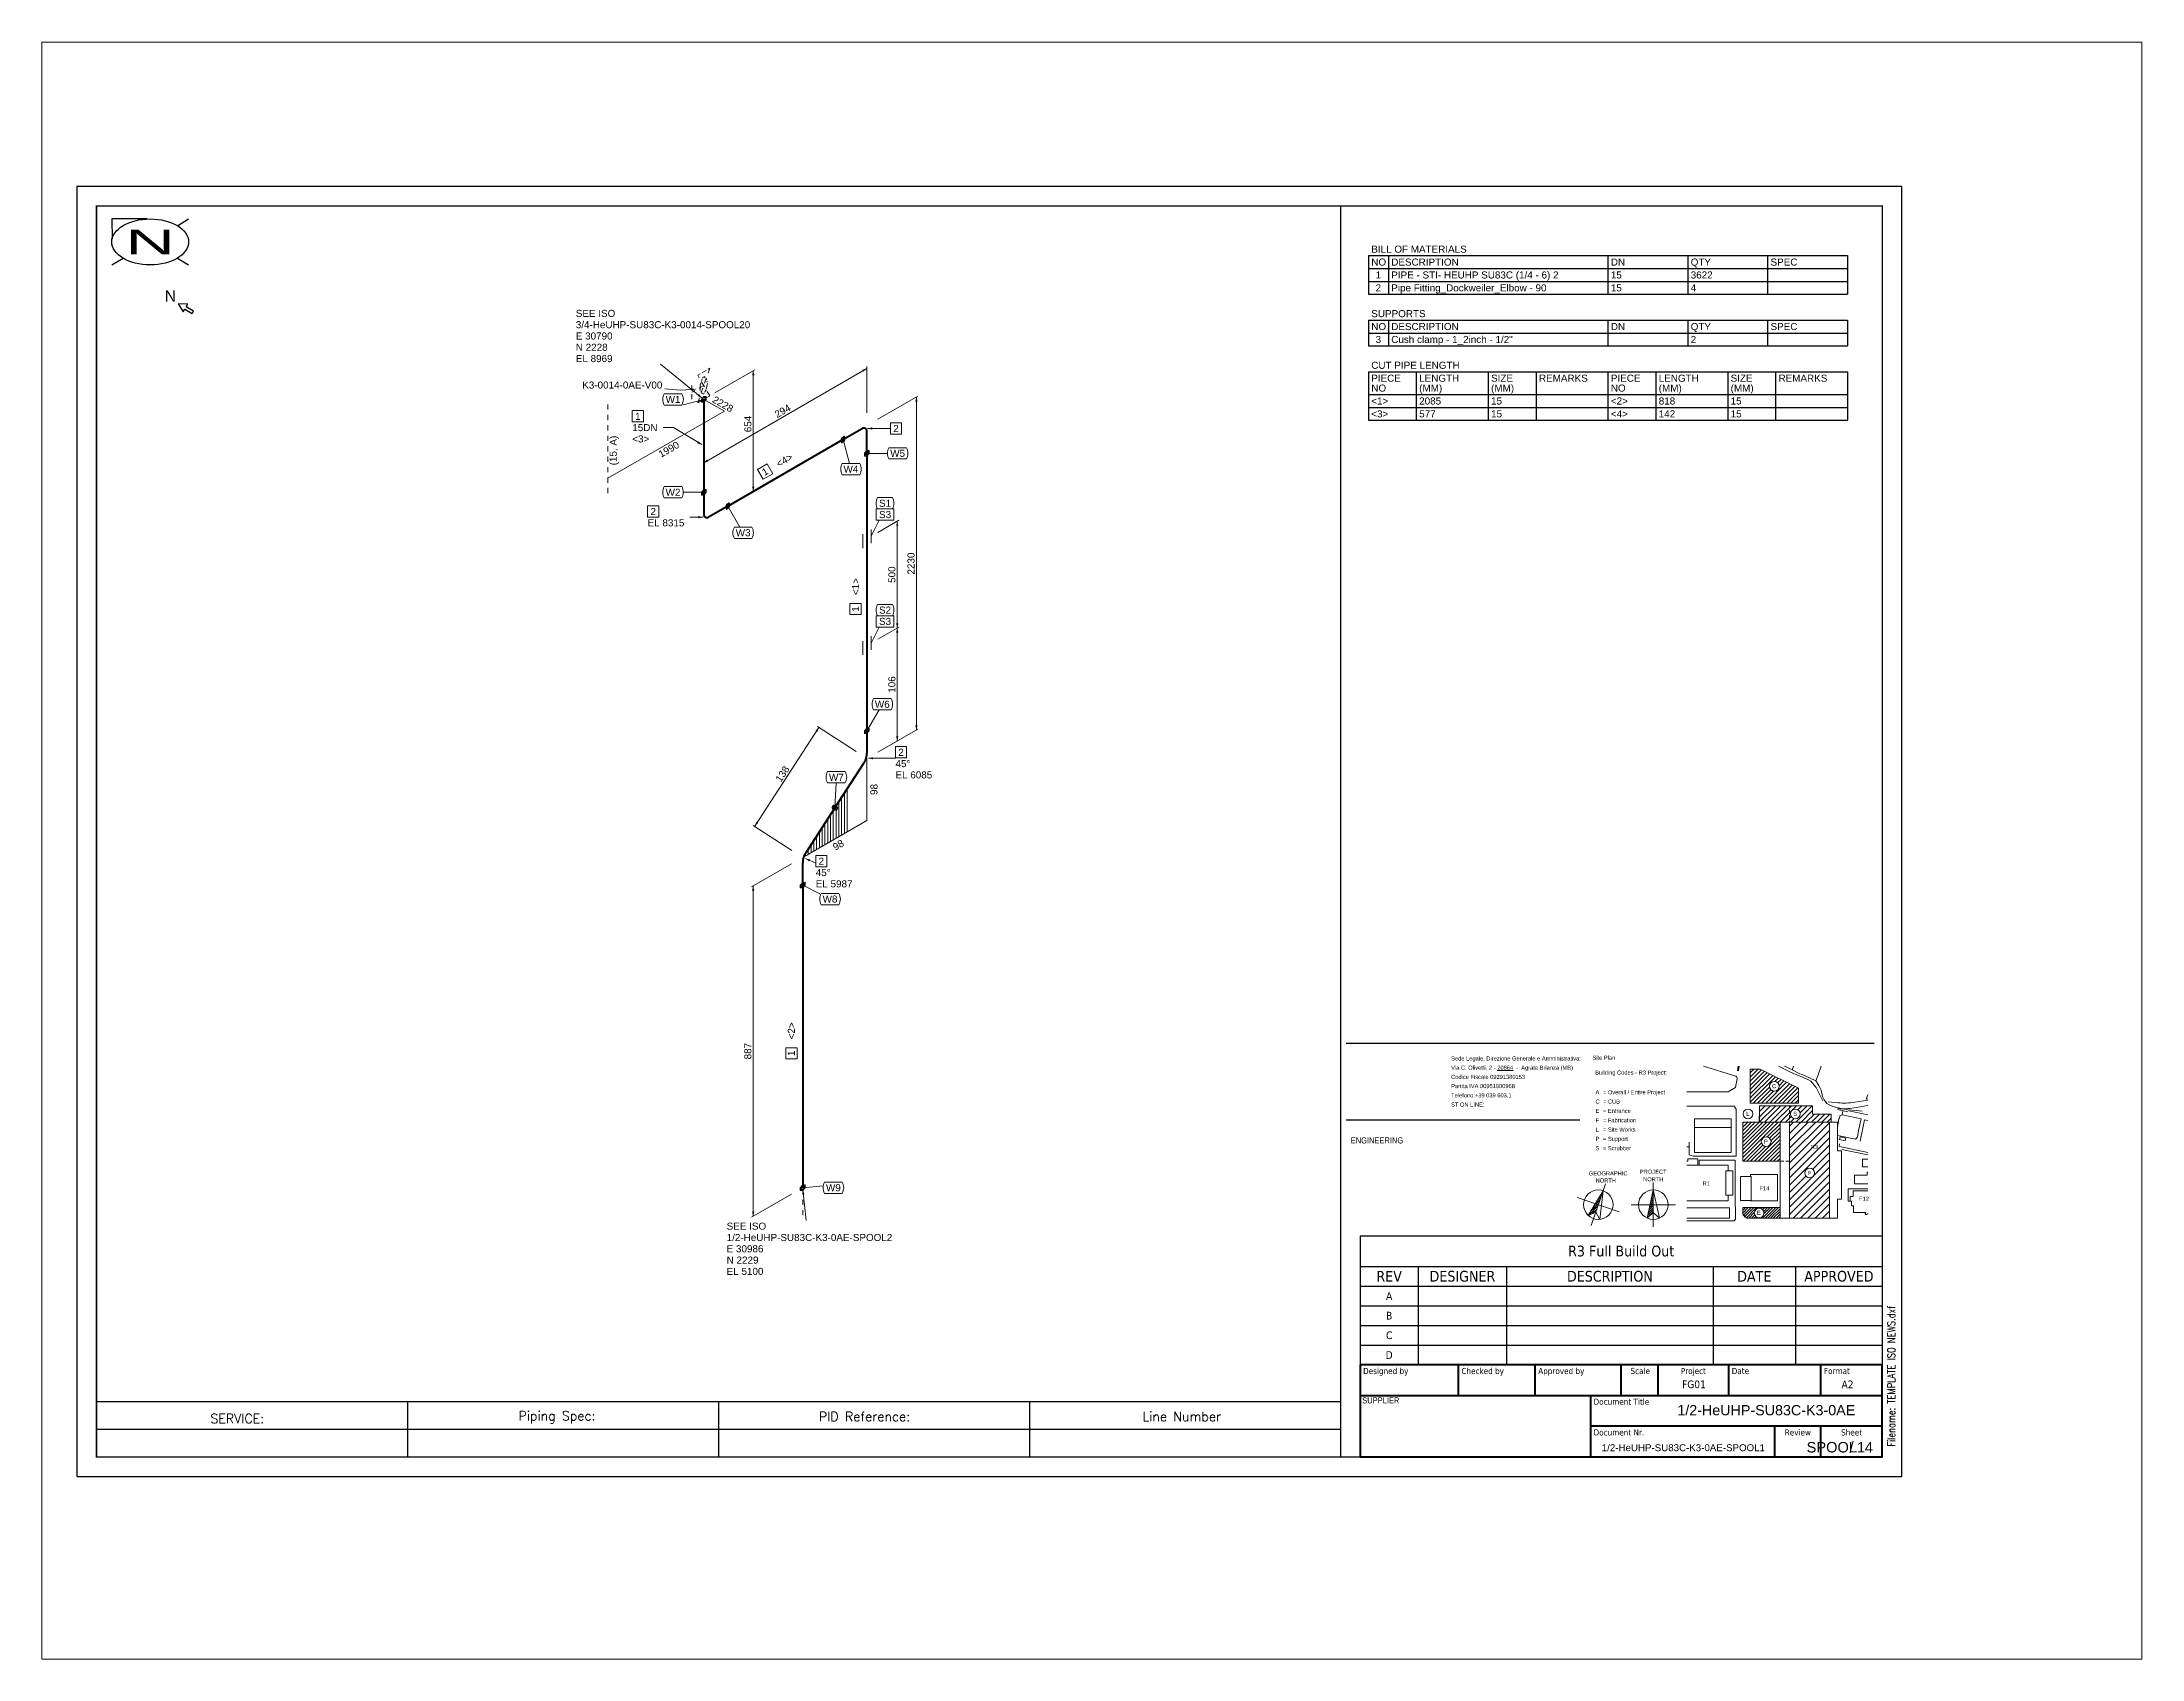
# Paper-space layout 'Layout1' of a CAD drawing. Header units: metres. Extents: x 0 to 16.2, y -1.1 to 11.4.
# The model-space entities are those that its viewports show. They can reach past a viewport. Long polylines and large blocks are cut down to what shows.
import ezdxf
from ezdxf.enums import TextEntityAlignment as Align

# ---------------------------------------------------------------- set-up
doc = ezdxf.new("R2010")
doc.units = ezdxf.units.M
doc.header["$MEASUREMENT"] = 0
for name, color, linetype, lineweight in [('BDRTEXT', 2, 'Continuous', 20), ('BOMTEXT', 2, 'Continuous', 20), ('CONTINUATION', 7, 'Continuous', 0), ('DIM', 7, 'Continuous', 0), ('G-____-TTLB-OTLN', 7, 'Continuous', 13), ('G-____-TTLB-WIDE', 7, 'Continuous', 30), ('JONTNO', 2, 'Continuous', 0), ('LEADLINE', 2, 'Continuous', 0), ('MESSAGE', 2, 'Continuous', 0), ('Pipe', 1, 'Continuous', 50), ('PTNO', 2, 'Continuous', 0), ('SKEW_HATCH', 7, 'Continuous', 20), ('SYMBOL', 7, 'Continuous', 0), ('Symbol (ISO)', 7, 'Continuous', 25), ('Title (ISO)', 7, 'Continuous', 50)]:
    doc.layers.add(name, color=color, linetype=linetype, lineweight=lineweight)
doc.styles.add('Arial', font='')
doc.styles.add('Arial_1', font='', dxfattribs={"width": 0.8, "height": 2})
doc.styles.add('FILE_NUMBER_AUTOMATIC', font='ROMANS.shx', dxfattribs={"width": 0.8, "height": 2.5})
doc.styles.add('Note Text (ISO)', font='', dxfattribs={"height": 2.5})
doc.styles.add('RomanS', font='romans.shx')
doc.styles.get("Standard").update_dxf_attribs({"font": ''})
doc.styles.add('Text Style41', font='')
doc.styles.get('Arial').set_extended_font_data('Arial')
doc.styles.get('Arial_1').set_extended_font_data('Arial')
doc.styles.get('Note Text (ISO)').set_extended_font_data('Tahoma')
doc.styles.get('Standard').set_extended_font_data('Arial')
doc.styles.get('Text Style41').set_extended_font_data('Tahoma')

psp = doc.layouts.get("Layout1")

msp = doc.modelspace()

# ---------------------------------------------------------------- texts
at = {"style": 'Arial'}
msp.add_text('N', height=3.67, dxfattribs=at).set_placement((36.63, 393.45), align=Align.MIDDLE_CENTER)
at = {"color": 7, "linetype": 'ByBlock', "lineweight": -2, "style": 'RomanS'}
for s, p in [('SERVICE:', (49.67, 26.43)), ('Piping Spec:', (149.93, 27.32)), ('PID Reference:', (247.72, 27.09)), ('Line Number', (353.07, 27.09))]:
    msp.add_text(s, height=3, dxfattribs=at).set_placement(p)
at = {"layer": 'BDRTEXT', "style": 'Arial'}
for s, height, p in [('1/2-HeUHP-SU83C-K3-0AE', 3.3303, (556.11, 30.66)), ('1/2-HeUHP-SU83C-K3-0AE-SPOOL1', 2.2663, (529.11, 18.44)), ('SPOOL1', 3.41, (578.75, 18.59)), ('4', 3.41, (589.5, 18.54))]:
    msp.add_text(s, height=height, dxfattribs=at).set_placement(p, align=Align.MIDDLE_CENTER)
at = {"layer": 'BOMTEXT', "style": 'Arial'}
for s, p in [('BILL OF MATERIALS', (427.53, 407.53)), ('NO', (427.53, 403.33)), ('DESCRIPTION', (434.03, 403.33)), ('DN', (505.51, 403.33)), ('QTY', (531.5, 403.33)), ('SPEC', (557.49, 403.33)), ('PIPE - STI- HEUHP SU83C (1/4 - 6) 2', (434.03, 399.13)), ('Pipe Fitting_Dockweiler_Elbow - 90', (434.03, 394.93)), ('15', (505.51, 399.13)), ('15', (505.51, 394.93)), ('4', (531.5, 394.93)), ('3622', (531.5, 399.13)), ('SUPPORTS', (427.53, 386.53)), ('NO', (427.53, 382.33)), ('DESCRIPTION', (434.03, 382.33)), ('DN', (505.51, 382.33)), ('QTY', (531.5, 382.33)), ('SPEC', (557.49, 382.33)), ('Cush clamp - 1_2inch - 1/2"', (434.03, 378.13)), ('2', (531.5, 378.13)), ('CUT PIPE LENGTH', (427.53, 369.73)), ('PIECE', (427.53, 365.52)), ('NO', (427.53, 362.3)), ('(MM)', (443.12, 362.3)), ('LENGTH', (443.12, 365.52)), ('SIZE', (466.52, 365.52)), ('(MM)', (466.52, 362.3)), ('REMARKS', (482.11, 365.52)), ('PIECE', (505.51, 365.52)), ('NO', (505.51, 362.3)), ('(MM)', (521.1, 362.3)), ('LENGTH', (521.1, 365.52)), ('SIZE', (544.5, 365.52)), ('(MM)', (544.5, 362.3)), ('REMARKS', (560.09, 365.52)), ('<1>', (427.53, 358.1)), ('<3>', (427.53, 353.9)), ('577', (443.12, 353.9)), ('2085', (443.12, 358.1)), ('15', (466.52, 358.1)), ('15', (466.52, 353.9)), ('<2>', (505.51, 358.1)), ('<4>', (505.51, 353.9)), ('818', (521.1, 358.1)), ('142', (521.1, 353.9)), ('15', (544.5, 358.1)), ('15', (544.5, 353.9))]:
    msp.add_text(s, height=2.3, dxfattribs=at).set_placement(p)
for s, p in [('2', (429.83, 394.93)), ('1', (429.83, 399.13)), ('3', (429.83, 378.13))]:
    msp.add_text(s, height=2.3, dxfattribs=at).set_placement(p, align=Align.CENTER)
at = {"layer": 'DIM', "style": 'Arial'}
for s, rotation, p in [('2228', 330.16243, (216.48, 358.22)), ('294', 30.04055, (235.92, 355.99)), ('654', 90, (224.6, 351.75)), ('(15, A)', 90, (180.77, 343.13)), ('1990', 29.83757, (198.87, 343.5)), ('2230', 90, (277.71, 306.31)), ('500', 90, (271.48, 302.71)), ('106', 90, (271.48, 266.93)), ('138', 56.9997, (235.83, 237.81)), ('98', 90, (265.65, 232.77)), ('98', 30, (254.05, 214.67)), ('887', 90, (224.58, 147.56))]:
    msp.add_text(s, height=2.3, rotation=rotation, dxfattribs=at).set_placement(p, align=Align.MIDDLE_CENTER)
at = {"layer": 'G-____-TTLB-OTLN', "lineweight": 9, "style": 'Arial'}
for s, p in [('Site Plan', (499.53, 144.74)), ('Building Codes - R3 Project:', (500.41, 139.92)), ('C', (557.99, 135.48)), ('A', (500.52, 133.51)), ('C', (500.52, 130.48)), ('= Overall / Entire Project', (502.95, 133.51)), ('= CUB', (502.95, 130.48)), ('E', (500.52, 127.44)), ('F', (500.52, 124.4)), ('= Entrance', (502.95, 127.44)), ('= Fabrication', (502.95, 124.4)), ('L', (549.59, 126.49)), ('S', (564.86, 126.49)), ('S', (500.52, 115.29)), ('L', (500.52, 121.36)), ('P', (500.52, 118.33)), ('= Site Works', (502.95, 121.36)), ('= Support', (502.95, 118.33)), ('= Scrubber', (502.95, 115.29)), ('P', (555.37, 117.44)), ('R3', (570.59, 115.68)), ('R1', (535.39, 103.85)), ('F14', (553.88, 102.25)), ('F', (569.6, 107.25)), ('F12', (586.32, 98.84)), ('E', (553.08, 94.24))]:
    msp.add_text(s, height=1.33, dxfattribs=at).set_placement(p)
for s, p in [('GEOGRAPHIC', (504.63, 107.09)), ('NORTH', (503.86, 104.79)), ('PROJECT', (519.32, 107.62)), ('NORTH', (519.32, 105.19))]:
    msp.add_text(s, height=1.33, dxfattribs=at).set_placement(p, align=Align.CENTER)
at = {"layer": 'G-____-TTLB-OTLN', "lineweight": 9, "attachment_point": 1}
for s, insert, char_height, width, style in [('Sede Legale, Direzione Generale e Amministrativa: ', (453.52, 145.84), 1.33, 52.0239, 'Arial'), ('Via C. Olivetti, 2 - ', (453.52, 142.84), 1.33, 18.1967, 'Arial'), ('Codice Fiscale 09291380153 ', (453.52, 139.84), 1.33, 29.939, 'Arial'), ('Partita IVA 00951900968', (453.52, 136.84), 1.33, 24.9621, 'Arial'), ('\\L20864', (468.54, 142.84), 1.33, 6.2211, 'Arial'), ('  -  Agrate Brianza (MB) ', (473.67, 142.84), 1.33, 24.1845, 'Arial'), ('Telefono:+39 039 603.1  ', (453.52, 133.84), 1.33, 25.1177, 'Arial'), ('ST ON LINE:', (453.52, 130.84), 1.33, 13.1421, 'Arial'), ('ENGINEERING', (420.83, 119.5), 2, 6.9266, 'Arial_1'), ('SUPPLIER', (424.58, 34.85), 2, 13.7249, 'Arial_1')]:
    msp.add_mtext(s, dxfattribs=dict(at, insert=insert, char_height=char_height, width=width, style=style))
at = {"layer": 'JONTNO', "style": 'Arial'}
for s, p in [('W1', (200.25, 358.62)), ('W5', (273.35, 341.05)), ('W4', (258.16, 335.89)), ('W2', (200.24, 328.37)), ('W3', (223.06, 315.2)), ('W6', (268.36, 259.34)), ('W7', (253.42, 235.57)), ('W8', (251.35, 195.93)), ('W9', (252.44, 101.94))]:
    msp.add_text(s, height=2.3, dxfattribs=at).set_placement(p, align=Align.CENTER)
for s, p in [('S1', (267.3, 324.79)), ('S3', (267.3, 321.11)), ('S2', (267.3, 290.02)), ('S3', (267.3, 286.34))]:
    msp.add_text(s, height=2.3, dxfattribs=at).set_placement(p)
at = {"layer": 'MESSAGE', "style": 'Arial'}
for s, p in [('3/4-HeUHP-SU83C-K3-0014-SPOOL20', (168.59, 382.94)), ('SEE ISO', (168.59, 386.62)), ('E 30790', (168.59, 379.26)), ('N 2228', (168.59, 375.58)), ('EL 8969', (168.59, 371.9)), ('SEE ISO', (217.7, 89.42)), ('1/2-HeUHP-SU83C-K3-0AE-SPOOL2', (217.7, 85.74)), ('E 30986', (217.7, 82.06)), ('N 2229', (217.7, 78.38)), ('EL 5100', (217.7, 74.7))]:
    msp.add_text(s, height=2.3, dxfattribs=at).set_placement(p)
msp.add_text('K3-0014-0AE-V00', height=2.3, dxfattribs=at).set_placement((183.73, 363.29), align=Align.CENTER)
at = {"layer": 'PTNO', "style": 'Arial'}
for s, p in [('15DN', (186.98, 349.43)), ('1', (187.9, 353.11)), ('<3>', (186.98, 345.75)), ('2', (192.9, 322.11)), ('EL 8315', (191.98, 318.43)), ('45%%d', (272.65, 240.03)), ('2', (273.57, 243.71)), ('EL 6085', (272.65, 236.35)), ('45%%d', (246.69, 204.56)), ('2', (247.61, 208.24)), ('EL 5987', (246.69, 200.88))]:
    msp.add_text(s, height=2.3, dxfattribs=at).set_placement(p)
msp.add_text('2', height=2.3, dxfattribs=at).set_placement((272.83, 349.15), align=Align.CENTER)
for s, rotation, p in [('1', 30.04054, (230.19, 336.27)), ('<4>', 30.04054, (236.53, 339.94)), ('<1>', 90, (259.67, 298.82)), ('1', 90, (259.67, 291.5)), ('<2>', 90, (238.76, 154.17)), ('1', 90, (238.76, 146.85))]:
    msp.add_text(s, height=2.3, rotation=rotation, dxfattribs=at).set_placement(p, align=Align.MIDDLE_CENTER)
at = {"layer": 'Symbol (ISO)', "attachment_point": 5, "style": 'Note Text (ISO)'}
for s, insert, char_height in [('R3 Full Build Out', (508.87, 82.44), 3.5), ('REV', (433.35, 74.24), 3.5), ('DESIGNER', (457.19, 74.24), 3.5), ('DESCRIPTION', (505.19, 74.24), 3.5), ('DATE', (552.21, 74.24), 3.5), ('APPROVED', (579.74, 74.24), 3.5), ('A', (433.35, 67.83), 2.5), ('B', (433.35, 61.43), 2.5), ('C', (433.35, 55.03), 2.5), ('D', (433.35, 48.62), 2.5), ('A2', (582.56, 39.05), 2.5)]:
    msp.add_mtext(s, dxfattribs=dict(at, insert=insert, char_height=char_height))
at = {"layer": 'Symbol (ISO)', "insert": (532.56, 39.05), "char_height": 2.5, "width": 3.0374, "attachment_point": 5, "style": 'Note Text (ISO)'}
msp.add_mtext('FG01', dxfattribs=at)
at = {"layer": 'Title (ISO)', "style": 'Text Style41'}
for s, p in [('Designed by', (424.87, 44.42)), ('Checked by', (456.87, 44.42)), ('Approved by', (481.87, 44.42)), ('Date', (544.87, 44.42)), ('Format', (574.87, 44.42)), ('Document Title', (499.9, 34.42)), ('Document Nr.', (499.9, 24.42))]:
    msp.add_text(s, height=2, dxfattribs=at).set_placement(p, align=Align.TOP_LEFT)
msp.add_text('Scale', height=2, dxfattribs=at).set_placement((518.25, 44.42), align=Align.TOP_RIGHT)
for s, p in [('Project', (532.37, 44.42)), ('Review', (566.37, 24.42)), ('Sheet', (583.87, 24.42))]:
    msp.add_text(s, height=2, dxfattribs=at).set_placement(p, align=Align.TOP_CENTER)
at = {"layer": 'Title (ISO)', "style": 'Note Text (ISO)'}
msp.add_text('  /  ', height=3.5, dxfattribs=at).set_placement((583.87, 18.92), align=Align.MIDDLE_CENTER)

# ---------------------------------------------------------------- blocks, each defined once
blk = doc.blocks.new('FILE_Number_Automatic - Scale 1-001')
at = {"insert": (-2.25, 5), "char_height": 1.8, "attachment_point": 4, "rotation": 90, "style": 'FILE_NUMBER_AUTOMATIC'}
blk.add_mtext('Filename: TEMPLATE ISO NEWS.dxf', dxfattribs=at)
blk = doc.blocks.new('*U23')
at = {"color": 0, "linetype": 'ByBlock', "lineweight": 25}
for p, q in [((-1, 7.48), (-12.5, 7.5)), ((-12.5, 7.5), (-12.39, 1)), ((8.84, 5.3), (12.5, 7.5)), ((-12.5, -7.5), (-8.84, -5.3)), ((8.84, -5.3), (12.5, -7.5))]:
    blk.add_line(p, q, dxfattribs=at)
at = {"color": 0, "linetype": 'ByBlock', "lineweight": -2}
blk.add_line((0, 0), (0, 0), dxfattribs=at)
blk.add_line((0, 0), (0, 0), dxfattribs=at)
blk.add_line((0, 0), (0, 0), dxfattribs=at)
blk.add_line((0, 0), (0, 0), dxfattribs=at)
blk.add_line((0, 0), (0, 0), dxfattribs=at)
at = {"color": 0, "linetype": 'ByBlock', "lineweight": 25}
blk.add_ellipse((0, 0), major_axis=(12.5, 0), ratio=0.6, dxfattribs=at)
at = {"color": 0, "linetype": 'ByBlock', "lineweight": 40, "width": 2}
blk.add_text('N', height=8, dxfattribs=at).set_placement((0, 0), align=Align.MIDDLE_CENTER)

# ---------------------------------------------------------------- linework, layer by layer
at = {"lineweight": -3}
for p, q in [((426.58, 406.58), (582.54, 406.58)), ((426.58, 406.58), (426.58, 393.98)), ((433.08, 406.58), (433.08, 393.98)), ((504.56, 406.58), (504.56, 393.98)), ((530.55, 406.58), (530.55, 393.98)), ((556.54, 406.58), (556.54, 393.98)), ((582.54, 406.58), (582.54, 393.98)), ((426.58, 402.38), (582.54, 402.38)), ((426.58, 398.18), (582.54, 398.18)), ((426.58, 393.98), (582.54, 393.98)), ((426.58, 385.58), (582.54, 385.58)), ((426.58, 385.58), (426.58, 377.18)), ((433.08, 385.58), (433.08, 377.18)), ((504.56, 385.58), (504.56, 377.18)), ((530.55, 385.58), (530.55, 377.18)), ((556.54, 385.58), (556.54, 377.18)), ((582.54, 385.58), (582.54, 377.18)), ((426.58, 381.38), (582.54, 381.38)), ((426.58, 377.18), (582.54, 377.18)), ((426.58, 368.78), (582.54, 368.78)), ((426.58, 368.78), (426.58, 352.95)), ((442.17, 368.78), (442.17, 352.95)), ((465.57, 368.78), (465.57, 352.95)), ((481.16, 368.78), (481.16, 352.95)), ((504.56, 368.78), (504.56, 352.95)), ((520.15, 368.78), (520.15, 352.95)), ((543.55, 368.78), (543.55, 352.95)), ((559.14, 368.78), (559.14, 352.95)), ((582.54, 368.78), (582.54, 352.95)), ((582.54, 368.78), (582.54, 352.95)), ((426.58, 361.35), (582.54, 361.35)), ((426.58, 357.15), (582.54, 357.15)), ((426.58, 352.95), (582.54, 352.95))]:
    msp.add_line(p, q, dxfattribs=at)
at = {"linetype": 'Continuous'}
for p, q in [((113.82, 33.42), (113.82, 15.42)), ((215.07, 33.42), (215.07, 15.42)), ((316.32, 33.42), (316.32, 15.42))]:
    msp.add_line(p, q, dxfattribs=at)
for p, q in [((417.57, 33.42), (317.57, 33.42)), ((417.57, 24.42), (12.57, 24.42))]:
    msp.add_line(p, q)
msp.add_lwpolyline([(6.22, 9.07), (600.22, 9.07), (600.22, 429.07), (6.22, 429.07)], close=True)
msp.add_lwpolyline([(12.57, 15.42, 0.508, 0.508, 0), (593.87, 15.42, 0.508, 0.508, 0), (593.87, 422.72, 0.508, 0.508, 0), (12.57, 422.72, 0.508, 0.508, 0)], format="xyseb", close=True)
at = {"linetype": 'ByBlock', "lineweight": -2}
for points in [[(417.57, 422.72, 0.5, 0.5, 0), (417.57, 15.42, 0.5, 0.5, 0)], [(417.57, 33.42, 0.5, 0.5, 0), (12.57, 33.42, 0.5, 0.5, 0)]]:
    msp.add_lwpolyline(points, format="xyseb", dxfattribs=at)
for points in [[(39.19, 390.88), (40.84, 388.24)], [(42.31, 390.78), (39.19, 390.88)], [(41.8, 389.89), (42.31, 390.78)], [(44.18, 388.51), (41.8, 389.89)], [(40.84, 388.24), (41.36, 389.13)], [(41.36, 389.13), (43.74, 387.75)], [(43.74, 387.75), (44.18, 388.51)]]:
    msp.add_lwpolyline(points)
at = {"layer": 'CONTINUATION'}
for points in [[(210.24, 368.77), (210.98, 369.2)], [(212.19, 369.9), (211.64, 368.29)], [(211.72, 369.62), (212.19, 369.9)], [(206.36, 363.22), (206.36, 364.32)], [(207.31, 362.62), (206.36, 362.07)], [(208.29, 367.65), (209.03, 368.07)], [(208.79, 366.79), (208.29, 367.65)], [(210.25, 364.32), (208.78, 363.47)], [(209.06, 364.49), (209.35, 365.29)], [(209.06, 363.59), (209.06, 364.44)], [(209.06, 362.7), (209.06, 363.55)], [(209.46, 362.04), (209.26, 362.37)], [(209.97, 363.47), (209.41, 361.87)], [(209.46, 365.62), (209.73, 366.43)], [(210.49, 363.84), (209.64, 365.32)], [(209.77, 368.5), (210.24, 368.77)], [(209.84, 366.75), (210.04, 366.98)], [(210.24, 367.2), (210.34, 367.15)], [(210.44, 367.1), (210.73, 366.81)], [(211.08, 366.69), (210.52, 365.08)], [(211.01, 362.93), (210.59, 362.19)], [(211.01, 366.52), (211.12, 366.13)], [(211.22, 363.95), (211.05, 363.11)], [(211.22, 365.74), (211.31, 365.34)], [(211.41, 364.95), (211.25, 364.11)], [(212.19, 360.9), (211.34, 362.37)], [(206.36, 359.82), (206.36, 361.52)], [(208.29, 358.65), (209.77, 359.5)], [(208.85, 360.26), (208.3, 358.65)], [(209.84, 361.57), (209.65, 361.8)], [(210.24, 361.57), (210.04, 361.57)], [(210.44, 361.91), (210.34, 361.74)], [(211.24, 360.35), (212.19, 360.9)], [(242.44, 100.9), (242.44, 102.6)], [(242.44, 97.5), (242.44, 99.2)], [(242.44, 94.1), (242.44, 95.8)]]:
    msp.add_lwpolyline(points, dxfattribs=at)
at = {"layer": 'DIM'}
for p, q in [((263.35, 369.83), (210.24, 339.12)), ((213.84, 361.85), (226.87, 369.37)), ((263.35, 355.36), (263.35, 370.43)), ((226.35, 369.07), (226.35, 329.82)), ((266.95, 353.28), (279.98, 360.8)), ((279.46, 252.13), (279.46, 360.5)), ((210.24, 324.68), (210.24, 339.72)), ((213.84, 322.6), (226.87, 330.12)), ((266.95, 316.48), (273.74, 320.4)), ((273.23, 285.33), (273.23, 320.1)), ((266.95, 281.71), (273.74, 285.63)), ((266.95, 281.71), (273.74, 285.63)), ((273.23, 248.53), (273.23, 285.33)), ((247.75, 252.96), (226.84, 220.76)), ((259.87, 245.1), (247.25, 253.29)), ((266.95, 244.91), (279.98, 252.43)), ((266.95, 244.91), (273.74, 248.83)), ((238.95, 212.89), (226.34, 221.08)), ((238.84, 208.55), (225.81, 201.03)), ((226.33, 93.8), (226.33, 201.33)), ((238.84, 101.02), (225.81, 93.5))]:
    msp.add_line(p, q, dxfattribs=at)
for points in [[(216.98, 355.91), (179.02, 334.13)], [(210.24, 359.77), (216.98, 355.91)]]:
    msp.add_lwpolyline(points, dxfattribs=at)
for points in [[(263.35, 369.83), (262.24, 368.76), (261.87, 369.41)], [(226.35, 369.07), (226.73, 367.57), (225.98, 367.57)], [(279.46, 360.5), (279.84, 359), (279.09, 359)], [(210.24, 339.12), (211.35, 340.2), (211.73, 339.55)], [(226.35, 329.82), (225.98, 331.32), (226.73, 331.32)], [(273.23, 320.1), (273.6, 318.6), (272.85, 318.6)], [(273.23, 285.33), (272.85, 286.83), (273.6, 286.83)], [(273.23, 285.33), (273.6, 283.83), (272.85, 283.83)], [(247.75, 252.96), (247.25, 251.5), (246.62, 251.91)], [(279.46, 252.13), (279.09, 253.63), (279.84, 253.63)], [(273.23, 248.53), (272.85, 250.03), (273.6, 250.03)], [(226.84, 220.76), (227.34, 222.22), (227.97, 221.81)], [(226.33, 201.33), (226.71, 199.83), (225.96, 199.83)], [(226.33, 93.8), (225.96, 95.3), (226.71, 95.3)]]:
    msp.add_solid(points, dxfattribs=at)
at = {"layer": 'G-____-TTLB-OTLN', "lineweight": 9, "flags": 128}
for points in [[(535.72, 142.7), (546.15, 139.37)], [(546.59, 138.65), (546.08, 135.75)], [(547, 142.7), (546.74, 141.19)], [(547.02, 141.13), (547.29, 142.7)], [(566.54, 130.64), (550.82, 130.64), (550.82, 141.7), (554.14, 141.7), (566.54, 135.5), (566.54, 130.64)], [(550.82, 140.46), (552.06, 141.7)], [(550.82, 139.1), (553.42, 141.7)], [(566.54, 130.64), (566.54, 135.5), (554.14, 141.7), (550.82, 141.7), (550.82, 130.64), (566.54, 130.64)], [(550.82, 137.74), (554.56, 141.48)], [(550.82, 136.38), (555.47, 141.03)], [(550.82, 135.02), (556.37, 140.58)], [(550.82, 133.66), (557.28, 140.12)], [(550.82, 132.31), (558.19, 139.67)], [(550.82, 130.95), (559.09, 139.22)], [(555.95, 130.64), (562.72, 137.41)], [(557.31, 130.64), (563.62, 136.96)], [(558.86, 137.63), (560, 138.77)], [(559.8, 137.21), (560.91, 138.31)], [(560.06, 142.7), (563.75, 140.86)], [(560.26, 136.31), (561.81, 137.86)], [(562.35, 142.52), (562, 142.7)], [(562.42, 142.7), (562.35, 142.52)], [(564.49, 141.44), (562.35, 142.52)], [(563.75, 140.86), (569.65, 138.31)], [(564.96, 142.7), (564.49, 141.44)], [(567, 140.21), (564.49, 141.44)], [(567.73, 139.92), (567, 140.21)], [(570.15, 138.91), (567.73, 139.92)], [(569.65, 138.31), (570.64, 137.73)], [(570.15, 138.91), (572.24, 137.92)], [(570.64, 137.73), (572.29, 135.7)], [(572.94, 139.89), (572.24, 137.92)], [(572.24, 137.92), (573.25, 136.39)], [(573.98, 142.7), (572.94, 139.89)], [(543.68, 134.35), (530.26, 134.35)], [(543.68, 134.35), (546.08, 135.75)], [(551.88, 130.64), (557.21, 135.98)], [(553.23, 130.64), (557.65, 135.06)], [(554.59, 130.64), (558.57, 134.62)], [(558.67, 130.64), (564.53, 136.5)], [(560.03, 130.64), (565.44, 136.05)], [(561.39, 130.64), (566.34, 135.6)], [(562.75, 130.64), (566.54, 134.44)], [(564.11, 130.64), (566.54, 133.08)], [(565.46, 130.64), (566.54, 131.72)], [(572.29, 135.7), (574.56, 131.38)], [(573.25, 136.39), (573.95, 134.87)], [(573.95, 134.87), (574.42, 132.78)], [(574.42, 132.78), (574.98, 131.7)], [(574.98, 131.7), (575.4, 131.13)], [(575.4, 131.13), (575.85, 130.48)], [(575.85, 130.48), (576.56, 130.12)], [(576.25, 131.1), (577.33, 130.93)], [(576.56, 130.12), (577.78, 129.58)], [(577.33, 130.93), (579.42, 130.74)], [(584.88, 130.93), (589.13, 131.62)], [(589.13, 133.38), (588.62, 131.92)], [(588.62, 131.92), (589.13, 132)], [(530.26, 129.68), (545.66, 129.68)], [(544.72, 125.53), (532.77, 125.53)], [(532.77, 114.61), (532.77, 125.53)], [(544.72, 125.53), (544.72, 114.61)], [(545.66, 129.68), (546.29, 128.62)], [(546.29, 113.37), (546.29, 128.62)], [(577.23, 127.08), (571.2, 127.08), (571.2, 129.8), (553.87, 129.8), (553.87, 124.42), (548.47, 124.42), (548.47, 111.76), (560.57, 111.76), (560.57, 96.61), (548.47, 96.61), (548.47, 94.46), (549.75, 93.17), (579.3, 93.17), (579.3, 99.4), (580.58, 99.4), (580.58, 115.15), (579.3, 115.15), (579.3, 124.46), (577.23, 124.46), (577.23, 127.08)], [(548.47, 124.42), (548.47, 111.76)], [(548.47, 124.08), (548.81, 124.42)], [(548.47, 122.84), (550.05, 124.42)], [(548.47, 121.6), (551.29, 124.42)], [(548.47, 120.36), (552.53, 124.42)], [(548.47, 119.12), (553.77, 124.42)], [(548.47, 117.88), (555.01, 124.42)], [(548.47, 116.64), (556.25, 124.42)], [(548.47, 115.4), (557.48, 124.42)], [(548.47, 114.16), (558.72, 124.42)], [(548.47, 112.93), (559.96, 124.42)], [(548.47, 111.76), (548.47, 114.92), (548.47, 118.09), (548.47, 121.25), (548.47, 124.42)], [(548.47, 124.42), (551.49, 124.42), (554.52, 124.42), (557.55, 124.42), (560.57, 124.42)], [(553.83, 124.44), (559.19, 129.8)], [(553.87, 129.8), (553.86, 128.45), (553.85, 127.11), (553.84, 125.77), (553.83, 124.42)], [(553.83, 124.42), (559.68, 124.43), (565.53, 124.44), (571.38, 124.45), (577.23, 124.46)], [(553.85, 126.15), (557.49, 129.8)], [(553.86, 127.86), (555.79, 129.8)], [(553.87, 129.57), (554.1, 129.8)], [(571.2, 129.8), (566.87, 129.8), (562.54, 129.8), (558.21, 129.8), (553.87, 129.8)], [(553.88, 124.42), (554.98, 124.42)], [(555.52, 124.43), (560.89, 129.8)], [(555.58, 124.42), (556.8, 124.42)], [(556.41, 119.63), (560.57, 123.79)], [(557.22, 124.43), (562.58, 129.8)], [(557.41, 124.42), (558.62, 124.42)], [(558.92, 124.43), (564.28, 129.8)], [(559.23, 124.42), (560.44, 124.42)], [(560.57, 122.95), (560.57, 124.42)], [(560.57, 124.42), (560.57, 121.26), (560.57, 118.09), (560.57, 114.92), (560.57, 111.76)], [(560.62, 124.44), (565.98, 129.8)], [(561.05, 124.42), (562.26, 124.42)], [(562.32, 124.44), (564.21, 126.33)], [(562.87, 124.42), (564.09, 124.42)], [(563.67, 129.8), (563.67, 129.1)], [(563.67, 128.49), (563.67, 127.28)], [(563.67, 126.67), (563.67, 125.45)], [(563.67, 124.85), (563.67, 123.64)], [(563.69, 115.93), (572.19, 124.43)], [(563.69, 113.54), (574.58, 124.43)], [(563.69, 124.42), (566.95, 124.42), (570.21, 124.42), (573.46, 124.43), (576.72, 124.43)], [(563.69, 123.11), (565, 124.42)], [(563.69, 120.72), (567.4, 124.42)], [(563.69, 118.33), (569.79, 124.42)], [(563.69, 93.17), (563.69, 100.98), (563.69, 108.8), (563.69, 116.61), (563.69, 124.42)], [(563.69, 111.14), (576.72, 124.17)], [(564.02, 124.44), (565.18, 125.6)], [(564.69, 124.42), (565.9, 124.42)], [(565.72, 124.44), (571.07, 129.8)], [(566.36, 128.48), (567.68, 129.8)], [(566.51, 124.42), (567.73, 124.42)], [(567.08, 127.51), (569.37, 129.8)], [(567.42, 124.45), (571.2, 128.23)], [(568.34, 124.42), (569.55, 124.42)], [(569.12, 124.45), (571.75, 127.08)], [(570.16, 124.42), (571.37, 124.42)], [(570.82, 124.45), (573.45, 127.08)], [(571.2, 127.08), (571.2, 127.76), (571.2, 128.44), (571.2, 129.12), (571.2, 129.8)], [(577.23, 127.08), (575.73, 127.08), (574.22, 127.08), (572.71, 127.08), (571.2, 127.08)], [(571.98, 124.42), (573.19, 124.42)], [(572.52, 124.45), (575.15, 127.08)], [(573.8, 124.42), (575.01, 124.42)], [(574.22, 124.46), (576.84, 127.08)], [(575.62, 124.42), (576.72, 124.42)], [(575.92, 124.46), (577.23, 125.77)], [(576.72, 123.7), (576.72, 124.46)], [(576.72, 124.46), (577.23, 124.46)], [(576.72, 124.43), (576.72, 116.61), (576.72, 108.8), (576.72, 100.99), (576.72, 93.17)], [(576.72, 121.88), (576.72, 123.09)], [(577.23, 124.46), (577.23, 125.12), (577.23, 125.77), (577.23, 126.43), (577.23, 127.08)], [(577.78, 129.58), (578.62, 129.34)], [(578.62, 129.34), (580.51, 128.86)], [(579.27, 128.53), (582.67, 127.85)], [(579.77, 125.67), (579.3, 122.67)], [(579.91, 125.67), (580.07, 126.49)], [(580.07, 126.49), (580.8, 126.83)], [(580.51, 128.86), (582.64, 128.4)], [(581.07, 128.17), (580.78, 126.84)], [(580.78, 126.84), (586.95, 125.52)], [(582.64, 128.4), (585.38, 128.22)], [(589.13, 126.87), (582.98, 128.15)], [(589.13, 129.84), (584.72, 129.09)], [(585.38, 128.22), (587.29, 128.01)], [(586.16, 121.7), (586.95, 125.52)], [(588.09, 125.21), (586.61, 118.3)], [(588.09, 125.21), (589.13, 124.99)], [(530.26, 116.44), (530.96, 116.44)], [(530.96, 117.94), (530.96, 113.79)], [(532.77, 122.74), (544.72, 122.74)], [(548.54, 111.76), (554.52, 117.74)], [(549.78, 111.76), (554.98, 116.96)], [(551.01, 111.76), (555.8, 116.54)], [(552.25, 111.76), (560.57, 120.08)], [(553.49, 111.76), (560.57, 118.84)], [(554.73, 111.76), (560.57, 117.6)], [(555.97, 111.76), (560.57, 116.36)], [(557.2, 119.18), (560.57, 122.55)], [(557.61, 118.36), (560.57, 121.32)], [(560.57, 121.13), (560.57, 122.34)], [(560.57, 119.3), (560.57, 120.52)], [(560.57, 117.48), (560.57, 118.7)], [(560.57, 115.66), (560.57, 116.87)], [(563.67, 123.03), (563.67, 121.81)], [(563.67, 121.21), (563.67, 119.99)], [(563.67, 119.38), (563.67, 118.17)], [(563.67, 117.56), (563.67, 116.34)], [(563.69, 108.75), (576.72, 121.77)], [(563.69, 106.36), (576.72, 119.38)], [(563.69, 103.96), (576.72, 116.98)], [(576.72, 120.06), (576.72, 121.27)], [(576.72, 118.23), (576.72, 119.45)], [(576.72, 116.41), (576.72, 117.63)], [(579.3, 120.07), (585.17, 118.85)], [(579.78, 116.56), (579.95, 117.37)], [(589.13, 114.59), (579.93, 116.53)], [(580.11, 119.62), (579.94, 118.81)], [(579.94, 118.81), (581.83, 118.41)], [(582, 119.22), (580.11, 119.62)], [(581.83, 118.41), (582, 119.22)], [(585.81, 119.51), (585.17, 118.85)], [(586.16, 121.7), (585.81, 119.51)], [(586.97, 119.97), (586.61, 118.3)], [(530.58, 111.76), (530.26, 111.76)], [(530.26, 110.47), (543.68, 110.47)], [(533.86, 112.53), (530.58, 112.53)], [(530.58, 112.53), (530.58, 111.76)], [(532.25, 113.37), (530.96, 113.79)], [(532.25, 113.37), (546.29, 113.37)], [(544.72, 114.61), (532.77, 114.61)], [(533.86, 110.47), (533.86, 112.53)], [(546.02, 112.07), (534.29, 112.07)], [(534.29, 112.07), (534.29, 110.47)], [(543.68, 110.47), (543.68, 108.61)], [(546.02, 112.07), (546.02, 98.71)], [(560.57, 111.76), (557.55, 111.76), (554.52, 111.76), (551.49, 111.76), (548.47, 111.76)], [(557.21, 111.76), (560.57, 115.12)], [(558.45, 111.76), (560.57, 113.88)], [(559.69, 111.76), (560.57, 112.64)], [(560.57, 113.84), (560.57, 115.06)], [(560.57, 111.76), (560.57, 113.23)], [(560.57, 111.76), (561.82, 111.76)], [(562.42, 111.76), (563.67, 111.76)], [(563.67, 115.74), (563.67, 114.52)], [(563.67, 113.91), (563.67, 112.7)], [(563.67, 112.09), (563.67, 110.88)], [(563.67, 110.27), (563.67, 109.06)], [(563.69, 96.78), (576.72, 109.8)], [(571.24, 109.11), (576.72, 114.59)], [(571.55, 107.03), (576.72, 112.2)], [(576.72, 114.59), (576.72, 115.8)], [(576.72, 112.77), (576.72, 113.98)], [(576.72, 110.95), (576.72, 112.16)], [(576.72, 109.12), (576.72, 110.34)], [(580.68, 115.53), (589.13, 113.76)], [(587.39, 109.92), (587.39, 112.42)], [(587.39, 112.42), (589.13, 112.42)], [(589.13, 109.92), (587.39, 109.92)], [(503.73, 104.41), (499.1, 90.74)], [(519.32, 104.79), (519.32, 90.36)], [(542.99, 108.61), (545.23, 108.61)], [(542.99, 100.7), (542.99, 108.61)], [(545.23, 108.61), (545.23, 100.7)], [(547.69, 106.69), (551.13, 106.69)], [(547.69, 98.97), (547.69, 106.69)], [(551, 107.35), (559.73, 107.35)], [(551, 106.69), (551, 107.35)], [(551.13, 106.69), (551.13, 98.97)], [(559.73, 107.35), (559.73, 98.86)], [(563.67, 108.45), (563.67, 107.24)], [(563.67, 106.63), (563.67, 105.41)], [(563.67, 104.81), (563.67, 103.59)], [(563.67, 102.98), (563.67, 101.77)], [(563.69, 94.38), (576.72, 107.41)], [(563.69, 101.57), (569.02, 106.89)], [(563.69, 99.17), (571.11, 106.59)], [(564.88, 93.17), (576.72, 105.01)], [(567.27, 93.17), (576.72, 102.62)], [(576.72, 107.3), (576.72, 108.52)], [(576.72, 105.48), (576.72, 106.69)], [(576.72, 103.66), (576.72, 104.87)], [(576.72, 101.83), (576.72, 103.05)], [(582.73, 102.75), (582.73, 98.66)], [(582.73, 102.75), (589.13, 102.74)], [(584.81, 104.34), (584.81, 107.13)], [(584.81, 107.13), (588.89, 107.13)], [(589.13, 104.34), (584.81, 104.34)], [(588.89, 108.2), (589.13, 108.2)], [(588.89, 107.13), (588.89, 108.2)], [(494.58, 99.88), (508.25, 95.26)], [(498.1, 94.08), (502.96, 102.13)], [(502.96, 102.13), (498.1, 94.08), (500.6, 95.16), (502.96, 102.13)], [(498.29, 94.16), (501.27, 97.15)], [(498.29, 94.16), (501.27, 97.15)], [(498.95, 95.49), (501.61, 98.15)], [(498.95, 95.49), (501.61, 98.15)], [(499.45, 94.66), (500.93, 96.14)], [(499.45, 94.66), (500.93, 96.14)], [(499.96, 97.17), (501.95, 99.15)], [(499.96, 97.17), (501.95, 99.15)], [(500.97, 98.84), (502.29, 100.16)], [(500.97, 98.84), (502.29, 100.16)], [(502.96, 102.13), (501.93, 92.79)], [(501.98, 100.51), (502.63, 101.16)], [(501.98, 100.51), (502.63, 101.16)], [(512.11, 97.57), (526.54, 97.57)], [(517.3, 93.21), (519.32, 102.38)], [(519.32, 102.38), (517.3, 93.21), (519.32, 95.02), (519.32, 102.38)], [(517.5, 94.11), (519.32, 95.93)], [(517.5, 94.11), (519.32, 95.93)], [(517.69, 94.96), (519.32, 96.59)], [(517.69, 94.96), (519.32, 96.59)], [(517.88, 95.81), (519.32, 97.26)], [(517.88, 95.81), (519.32, 97.26)], [(518.06, 96.66), (519.32, 97.92)], [(518.06, 96.66), (519.32, 97.92)], [(518.25, 97.52), (519.32, 98.59)], [(518.25, 97.52), (519.32, 98.59)], [(518.44, 98.37), (519.32, 99.25)], [(518.44, 98.37), (519.32, 99.25)], [(518.63, 99.22), (519.32, 99.92)], [(518.63, 99.22), (519.32, 99.92)], [(518.81, 100.07), (519.32, 100.58)], [(518.81, 100.07), (519.32, 100.58)], [(519, 100.92), (519.32, 101.24)], [(519, 100.92), (519.32, 101.24)], [(519.19, 101.78), (519.32, 101.91)], [(519.19, 101.78), (519.32, 101.91)], [(519.32, 102.38), (521.34, 93.21)], [(543.68, 98.83), (530.26, 98.83)], [(544.15, 96.53), (530.26, 96.53)], [(545.23, 100.7), (542.99, 100.7)], [(543.68, 100.7), (543.68, 98.83)], [(544.15, 96.53), (544.15, 93.19)], [(546.12, 95.33), (546.02, 98.71)], [(551.13, 98.97), (547.69, 98.97)], [(548.47, 96.59), (548.48, 96.61)], [(548.47, 95.7), (549.37, 96.61)], [(548.47, 94.81), (550.26, 96.61)], [(548.47, 96.61), (551.49, 96.61), (554.52, 96.61), (557.55, 96.61), (560.57, 96.61)], [(548.47, 94.46), (548.47, 95), (548.47, 95.53), (548.47, 96.07), (548.47, 96.61)], [(548.55, 94.01), (551.15, 96.61)], [(548.92, 93.49), (552.04, 96.61)], [(549.52, 93.2), (552.93, 96.61)], [(551, 98.86), (551, 98.97)], [(559.73, 98.86), (551, 98.86)], [(553.66, 96.45), (553.82, 96.61)], [(554.42, 96.32), (554.71, 96.61)], [(554.83, 93.17), (558.27, 96.61)], [(554.94, 95.95), (555.6, 96.61)], [(555.26, 95.38), (556.49, 96.61)], [(555.32, 94.55), (557.38, 96.61)], [(555.72, 93.17), (559.16, 96.61)], [(556.61, 93.17), (560.05, 96.61)], [(557.5, 93.17), (560.57, 96.24)], [(560.57, 95.19), (560.57, 96.61)], [(560.57, 96.61), (560.57, 95.75), (560.57, 94.89), (560.57, 94.03), (560.57, 93.17)], [(563.67, 101.16), (563.67, 99.94)], [(563.67, 99.34), (563.67, 98.12)], [(563.67, 97.52), (563.67, 96.3)], [(569.66, 93.17), (576.72, 100.22)], [(572.06, 93.17), (576.72, 97.83)], [(576.72, 100.01), (576.72, 101.23)], [(576.72, 98.19), (576.72, 99.41)], [(576.72, 96.37), (576.72, 97.58)], [(576.72, 94.55), (576.72, 95.76)], [(583.8, 98.66), (582.73, 98.66)], [(584.41, 100.19), (583.39, 100.19)], [(583.39, 100.19), (583.39, 98.66)], [(583.8, 98.66), (583.8, 97.16)], [(583.8, 97.16), (584.48, 97.16)], [(584.41, 102.09), (589.13, 102.09)], [(584.41, 100.19), (584.41, 102.09)], [(584.48, 95.03), (584.48, 97.16)], [(500.6, 95.16), (498.1, 94.08)], [(501.93, 92.79), (500.6, 95.16)], [(519.32, 95.02), (517.3, 93.21)], [(517.31, 93.25), (519.32, 95.26)], [(517.31, 93.25), (519.32, 95.26)], [(521.34, 93.21), (519.32, 95.02)], [(530.26, 93.19), (544.15, 93.19)], [(530.26, 92.29), (545.6, 92.29)], [(545.6, 92.29), (546.12, 92.81)], [(546.12, 92.81), (546.12, 95.33)], [(560.57, 93.17), (557.87, 93.17), (555.16, 93.17), (552.46, 93.17), (549.75, 93.17)], [(550.38, 93.17), (552.21, 95)], [(551.27, 93.17), (552.34, 94.24)], [(552.16, 93.17), (552.72, 93.73)], [(553.05, 93.17), (553.28, 93.4)], [(553.94, 93.17), (554.12, 93.35)], [(558.39, 93.17), (560.57, 95.35)], [(559.28, 93.17), (560.57, 94.46)], [(560.17, 93.17), (560.57, 93.57)], [(560.57, 93.17), (560.57, 94.59)], [(563.67, 95.7), (563.67, 94.48)], [(563.67, 93.87), (563.67, 93.17)], [(576.72, 93.17), (573.46, 93.17), (570.21, 93.17), (566.95, 93.17), (563.69, 93.17)], [(574.45, 93.17), (576.72, 95.44)], [(576.72, 93.17), (576.72, 93.94)], [(584.48, 95.03), (588.49, 95.03)]]:
    msp.add_lwpolyline(points, dxfattribs=at)
at = {"layer": 'G-____-TTLB-OTLN', "lineweight": 9}
for centre, radius in [((558.74, 136.12), 1.58), ((550.17, 127.13), 1.58), ((565.55, 127.13), 1.58), ((556.06, 118.09), 1.58), ((570.24, 107.89), 1.58), ((501.42, 97.57), 4.81), ((519.32, 97.57), 4.81), ((553.78, 94.89), 1.58)]:
    msp.add_circle(centre, radius, dxfattribs=at)
for centre, radius, start, end in [((545.95, 138.76), 0.645, 350.113, 72.296), ((581.41, 152.11), 21.46, 264.68913, 279.30213), ((581.14, 150.25), 21.46, 265.20394, 279.61594), ((588.71, 94.72), 0.384, 113.88013, 357.76313), ((589.94, 94.65), 0.83, 174.50295, 189.64395)]:
    msp.add_arc(centre, radius, start, end, dxfattribs=at)
at = {"layer": 'G-____-TTLB-WIDE'}
for p, q in [((419.34, 150.15), (591.19, 150.15)), ((419.34, 125.15), (495.43, 125.15))]:
    msp.add_line(p, q, dxfattribs=at)
at = {"layer": 'JONTNO'}
for p, q in [((197.39, 361.61), (203.11, 361.61)), ((197.39, 357.93), (203.11, 357.93)), ((270.49, 344.04), (276.21, 344.04)), ((255.3, 338.88), (261.02, 338.88)), ((255.3, 335.2), (261.02, 335.2)), ((270.49, 340.36), (276.21, 340.36)), ((197.38, 331.36), (203.1, 331.36)), ((197.38, 327.68), (203.1, 327.68)), ((266.84, 327.78), (271.67, 327.78)), ((266.84, 324.1), (271.67, 324.1)), ((220.2, 318.19), (225.92, 318.19)), ((220.2, 314.51), (225.92, 314.51)), ((266.84, 293.01), (271.67, 293.01)), ((266.84, 289.33), (271.67, 289.33)), ((265.5, 262.33), (271.22, 262.33)), ((265.5, 258.65), (271.22, 258.65)), ((250.56, 238.56), (256.27, 238.56)), ((250.56, 234.88), (256.27, 234.88)), ((248.5, 198.92), (254.21, 198.92)), ((248.5, 195.24), (254.21, 195.24)), ((249.59, 104.93), (255.3, 104.93)), ((249.59, 101.25), (255.3, 101.25))]:
    msp.add_line(p, q, dxfattribs=at)
for points in [[(266.38, 320.42), (266.38, 324.1), (272.13, 324.1), (272.13, 320.42)], [(266.38, 285.65), (266.38, 289.33), (272.13, 289.33), (272.13, 285.65)]]:
    msp.add_lwpolyline(points, close=True, dxfattribs=at)
for centre, start, end in [((200.58, 359.77), 150, 210), ((199.92, 359.77), 330, 30), ((273.68, 342.2), 150, 210), ((273.02, 342.2), 330, 30), ((258.49, 337.04), 150, 210), ((257.83, 337.04), 330, 30), ((200.57, 329.52), 150, 210), ((199.91, 329.52), 330, 30), ((270.03, 325.94), 150, 210), ((268.48, 325.94), 330, 30), ((223.39, 316.35), 150, 210), ((222.73, 316.35), 330, 30), ((270.03, 291.17), 150, 210), ((268.48, 291.17), 330, 30), ((268.69, 260.49), 150, 210), ((268.03, 260.49), 330, 30), ((253.75, 236.72), 150, 210), ((253.09, 236.72), 330, 30), ((251.68, 197.08), 150, 210), ((251.02, 197.08), 330, 30), ((252.77, 103.09), 150, 210), ((252.11, 103.09), 330, 30)]:
    msp.add_arc(centre, 3.68, start, end, dxfattribs=at)
at = {"layer": 'LEADLINE'}
for p, q in [((196.13, 371.21), (209.66, 360.25)), ((197.62, 363.22), (202.82, 362.77)), ((202.82, 362.77), (207.55, 363.1)), ((203.57, 357.98), (210.25, 359.77)), ((196.99, 350.58), (200.37, 350.58)), ((200.37, 350.58), (209.6, 345.03)), ((271.02, 350.3), (263.58, 350.3)), ((257.67, 338.88), (255.57, 346.7)), ((270.03, 342.2), (263.35, 342.2)), ((203.56, 329.52), (210.24, 329.52)), ((205.73, 321.42), (210.01, 321.42)), ((222, 318.19), (218.05, 325.01)), ((267.38, 320.42), (264.72, 315.19)), ((267.38, 285.65), (264.72, 280.42)), ((267.3, 258.65), (263.36, 251.83)), ((272.65, 242.91), (263.85, 242.91)), ((253.32, 234.88), (252.89, 226.74)), ((246.69, 208.77), (243.37, 210.25)), ((248.04, 198.78), (242.44, 201.62)), ((249.13, 103.68), (242.44, 103.09)), ((243.56, 92.41), (242.52, 102.35))]:
    msp.add_line(p, q, dxfattribs=at)
for points in [[(207.55, 363.1), (206.08, 362.62), (206.02, 363.37)], [(209.66, 360.25), (208.26, 360.9), (208.73, 361.48)], [(263.58, 350.3), (265.08, 350.67), (265.08, 349.92)], [(209.6, 345.03), (208.12, 345.49), (208.51, 346.13)], [(210.01, 321.42), (208.51, 321.04), (208.51, 321.79)], [(263.85, 242.91), (265.35, 243.28), (265.35, 242.53)], [(243.37, 210.25), (244.9, 209.98), (244.59, 209.3)], [(242.52, 102.35), (243.05, 100.9), (242.3, 100.82)]]:
    msp.add_solid(points, dxfattribs=at)
at = {"layer": 'Pipe'}
for points in [[(210.24, 359.77), (210.24, 329.52)], [(255.56, 346.69), (261.79, 350.3)], [(263.35, 349.4), (263.35, 349.47), (263.34, 349.54), (263.33, 349.61), (263.31, 349.67), (263.29, 349.74), (263.27, 349.81), (263.24, 349.87), (263.2, 349.93), (263.17, 349.99), (263.12, 350.05), (263.08, 350.1), (263.03, 350.15), (262.98, 350.2), (262.92, 350.24), (262.86, 350.28), (262.8, 350.31), (262.74, 350.34), (262.67, 350.37), (262.61, 350.39), (262.54, 350.41), (262.47, 350.42), (262.4, 350.43), (262.33, 350.44), (262.26, 350.43), (262.19, 350.43), (262.12, 350.42), (262.05, 350.4), (261.99, 350.38), (261.92, 350.36), (261.86, 350.33), (261.79, 350.3)], [(263.35, 342.2), (263.35, 349.4)], [(218.05, 325), (255.56, 346.69)], [(263.35, 342.2), (263.35, 251.83)], [(210.24, 329.52), (210.24, 322.32)], [(210.24, 322.32), (210.25, 322.25), (210.25, 322.18), (210.26, 322.11), (210.28, 322.04), (210.3, 321.98), (210.33, 321.91), (210.36, 321.85), (210.39, 321.79), (210.43, 321.73), (210.47, 321.67), (210.52, 321.62), (210.57, 321.57), (210.62, 321.52), (210.67, 321.48), (210.73, 321.44), (210.79, 321.4), (210.86, 321.37), (210.92, 321.34), (210.99, 321.32), (211.06, 321.3), (211.13, 321.29), (211.2, 321.28), (211.27, 321.28), (211.34, 321.28), (211.41, 321.29), (211.48, 321.3), (211.54, 321.31), (211.61, 321.33), (211.68, 321.36), (211.74, 321.38), (211.8, 321.42)], [(218.05, 325), (211.8, 321.42)], [(263.35, 251.83), (263.35, 244.63)], [(252.9, 226.73), (262.37, 241.32)], [(262.37, 241.32), (262.43, 241.42), (262.49, 241.51), (262.55, 241.61), (262.6, 241.71), (262.66, 241.81), (262.71, 241.91), (262.76, 242.01), (262.81, 242.11), (262.85, 242.22), (262.9, 242.32), (262.94, 242.43), (262.98, 242.53), (263.02, 242.64), (263.05, 242.74), (263.09, 242.85), (263.12, 242.96), (263.15, 243.07), (263.18, 243.18), (263.2, 243.29), (263.23, 243.4), (263.25, 243.51), (263.27, 243.62), (263.29, 243.73), (263.3, 243.84), (263.31, 243.96), (263.33, 244.07), (263.34, 244.18), (263.34, 244.29), (263.35, 244.41), (263.35, 244.52), (263.35, 244.63)], [(252.9, 226.73), (243.42, 212.14)], [(243.42, 212.14), (243.36, 212.04), (243.3, 211.95), (243.24, 211.85), (243.19, 211.75), (243.13, 211.65), (243.08, 211.55), (243.03, 211.45), (242.98, 211.35), (242.94, 211.24), (242.9, 211.14), (242.85, 211.03), (242.81, 210.93), (242.78, 210.82), (242.74, 210.71), (242.7, 210.61), (242.67, 210.5), (242.64, 210.39), (242.61, 210.28), (242.59, 210.17), (242.56, 210.06), (242.54, 209.95), (242.52, 209.84), (242.51, 209.73), (242.49, 209.62), (242.48, 209.5), (242.46, 209.39), (242.46, 209.28), (242.45, 209.17), (242.44, 209.05), (242.44, 208.94), (242.44, 208.83)], [(242.44, 201.63), (242.44, 208.83)], [(242.44, 201.63), (242.44, 103.1)]]:
    msp.add_lwpolyline(points, dxfattribs=at)
at = {"layer": 'PTNO'}
for points in [[(186.98, 352.42), (186.98, 356.1), (190.59, 356.1), (190.59, 352.42)], [(271.02, 348.46), (271.02, 352.14), (274.64, 352.14), (274.64, 348.46)], [(229.54, 333.77), (227.7, 336.96), (230.83, 338.77), (232.68, 335.58)], [(191.98, 321.42), (191.98, 325.1), (195.6, 325.1), (195.6, 321.42)], [(261.51, 289.69), (257.83, 289.69), (257.83, 293.31), (261.51, 293.31)], [(272.65, 243.02), (272.65, 246.7), (276.27, 246.7), (276.27, 243.02)], [(246.69, 207.55), (246.69, 211.23), (250.31, 211.23), (250.31, 207.55)], [(240.6, 145.04), (236.92, 145.04), (236.92, 148.65), (240.6, 148.65)]]:
    msp.add_lwpolyline(points, close=True, dxfattribs=at)
at = {"layer": 'SKEW_HATCH'}
for p, q in [((263.35, 242.83), (263.35, 222.7)), ((256.94, 232.96), (256.94, 219)), ((252.41, 225.98), (252.41, 216.38)), ((253.32, 227.38), (253.32, 216.91)), ((254.22, 228.77), (254.22, 217.43)), ((255.13, 230.17), (255.13, 217.95)), ((256.04, 231.56), (256.04, 218.48)), ((263.35, 222.7), (242.44, 210.63)), ((247.88, 219), (247.88, 213.77)), ((248.78, 220.4), (248.78, 214.29)), ((249.69, 221.79), (249.69, 214.81)), ((250.6, 223.19), (250.6, 215.34)), ((251.5, 224.59), (251.5, 215.86)), ((243.34, 212.02), (243.34, 211.15)), ((244.25, 213.42), (244.25, 211.67)), ((245.16, 214.81), (245.16, 212.2)), ((246.06, 216.21), (246.06, 212.72)), ((246.97, 217.61), (246.97, 213.24))]:
    msp.add_line(p, q, dxfattribs=at)
at = {"layer": 'SYMBOL'}
for points in [[(179.02, 358.13), (179.02, 356.43)], [(209.47, 359.78), (210.24, 360.66)], [(209.47, 358.87), (210.24, 360.66)], [(209.47, 358.87), (209.47, 359.78)], [(211.02, 359.76), (209.47, 359.78)], [(209.47, 359.78), (210.24, 358.87)], [(210.24, 359.31), (209.47, 358.87)], [(210.24, 358.87), (209.47, 358.87)], [(210.24, 360.66), (211.02, 360.67)], [(210.24, 358.87), (211.02, 360.67)], [(211.02, 360.67), (210.24, 359.31)], [(210.24, 360.66), (211.02, 359.76)], [(211.02, 359.76), (210.24, 358.87)], [(211.02, 360.67), (211.02, 359.76)], [(179.02, 354.73), (179.02, 353.03)], [(179.02, 351.33), (179.02, 349.63)], [(179.02, 347.93), (179.02, 346.23)], [(179.02, 344.53), (179.02, 342.83)], [(254.79, 346.25), (255.96, 347.82)], [(254.79, 346.25), (255.17, 347.37)], [(255.17, 345.58), (254.79, 346.25)], [(255.96, 346.03), (254.79, 346.25)], [(255.17, 347.37), (255.96, 347.82)], [(255.96, 347.82), (255.17, 345.58)], [(256.34, 347.14), (255.17, 347.37)], [(255.17, 347.37), (255.96, 346.92)], [(255.17, 345.58), (256.34, 347.14)], [(255.96, 346.03), (255.17, 345.58)], [(255.96, 347.82), (256.34, 347.14)], [(256.34, 347.14), (255.96, 346.03)], [(255.96, 346.92), (255.96, 346.03)], [(262.57, 342.21), (263.35, 343.1)], [(263.35, 343.1), (262.57, 341.3)], [(262.57, 341.3), (263.35, 342.66)], [(262.57, 341.3), (262.57, 342.21)], [(263.35, 341.31), (262.57, 342.21)], [(262.57, 342.21), (264.12, 342.19)], [(263.35, 342.66), (264.12, 343.1)], [(263.35, 343.1), (264.12, 343.1)], [(264.12, 343.1), (263.35, 341.31)], [(264.12, 342.19), (263.35, 343.1)], [(264.12, 342.19), (263.35, 341.31)], [(264.12, 343.1), (264.12, 342.19)], [(179.02, 341.13), (179.02, 339.43)], [(179.02, 337.73), (179.02, 336.03)], [(263.35, 341.31), (262.57, 341.3)], [(179.02, 334.33), (179.02, 332.63)], [(179.02, 330.93), (179.02, 329.23)], [(209.46, 329.53), (210.24, 330.42)], [(210.24, 330.42), (209.46, 328.62)], [(209.46, 328.62), (210.24, 329.98)], [(209.46, 328.62), (209.46, 329.53)], [(210.24, 328.63), (209.46, 329.53)], [(209.46, 329.53), (211.01, 329.52)], [(210.24, 328.63), (209.46, 328.62)], [(210.24, 329.98), (211.01, 330.43)], [(210.24, 330.42), (211.01, 330.43)], [(211.01, 330.43), (210.24, 328.63)], [(211.01, 329.52), (210.24, 330.42)], [(211.01, 329.52), (210.24, 328.63)], [(211.01, 330.43), (211.01, 329.52)], [(217.28, 324.55), (218.45, 326.13)], [(217.28, 324.55), (217.66, 325.67)], [(217.66, 323.89), (217.28, 324.55)], [(218.45, 324.34), (217.28, 324.55)], [(217.66, 325.67), (218.45, 326.13)], [(218.45, 326.13), (217.66, 323.89)], [(218.83, 325.45), (217.66, 325.67)], [(217.66, 325.67), (218.45, 325.23)], [(217.66, 323.89), (218.83, 325.45)], [(218.45, 324.34), (217.66, 323.89)], [(218.45, 326.13), (218.83, 325.45)], [(218.83, 325.45), (218.45, 324.34)], [(218.45, 325.23), (218.45, 324.34)], [(261.99, 311.36), (261.99, 315.86)], [(264.72, 312.94), (264.72, 317.44)], [(261.99, 276.59), (261.99, 281.09)], [(264.72, 278.17), (264.72, 282.67)], [(262.58, 251.84), (263.35, 252.72)], [(262.58, 250.93), (263.35, 252.72)], [(262.58, 250.93), (262.58, 251.84)], [(264.13, 251.82), (262.58, 251.84)], [(262.58, 251.84), (263.35, 250.93)], [(263.35, 251.37), (262.58, 250.93)], [(263.35, 250.93), (262.58, 250.93)], [(263.35, 252.72), (264.13, 252.73)], [(263.35, 250.93), (264.13, 252.73)], [(264.13, 252.73), (263.35, 251.37)], [(263.35, 252.72), (264.13, 251.82)], [(264.13, 251.82), (263.35, 250.93)], [(264.13, 252.73), (264.13, 251.82)], [(251.9, 226.84), (252.39, 227.61)], [(253.39, 227.48), (251.9, 226.84)], [(251.9, 226.84), (253.15, 227.12)], [(252.41, 225.98), (251.9, 226.84)], [(252.39, 227.61), (253.39, 227.48)], [(252.41, 225.98), (252.39, 227.61)], [(252.39, 227.61), (253.4, 225.87)], [(253.89, 226.63), (252.41, 225.98)], [(253.4, 225.87), (252.41, 225.98)], [(253.15, 227.12), (253.89, 226.63)], [(253.39, 227.48), (253.89, 226.63)], [(253.4, 225.87), (253.39, 227.48)], [(253.89, 226.63), (253.4, 225.87)], [(241.67, 201.63), (242.44, 202.52)], [(241.67, 200.72), (242.44, 202.52)], [(241.67, 200.72), (241.67, 201.63)], [(243.22, 201.62), (241.67, 201.63)], [(241.67, 201.63), (242.44, 200.73)], [(242.44, 201.17), (241.67, 200.72)], [(242.44, 200.73), (241.67, 200.72)], [(242.44, 202.52), (243.22, 202.53)], [(242.44, 200.73), (243.22, 202.53)], [(243.22, 202.53), (242.44, 201.17)], [(242.44, 202.52), (243.22, 201.62)], [(243.22, 201.62), (242.44, 200.73)], [(243.22, 202.53), (243.22, 201.62)], [(241.67, 103.1), (242.44, 103.98)], [(241.67, 102.19), (242.44, 103.98)], [(241.67, 102.19), (241.67, 103.1)], [(243.22, 103.08), (241.67, 103.1)], [(241.67, 103.1), (242.44, 102.2)], [(242.44, 102.63), (241.67, 102.19)], [(242.44, 103.98), (243.22, 104)], [(242.44, 102.2), (243.22, 104)], [(243.22, 104), (242.44, 102.63)], [(242.44, 103.98), (243.22, 103.08)], [(243.22, 103.08), (242.44, 102.2)], [(243.22, 104), (243.22, 103.08)], [(242.44, 102.2), (241.67, 102.19)]]:
    msp.add_lwpolyline(points, dxfattribs=at)
at = {"layer": 'Symbol (ISO)'}
for p, q in [((423.87, 87.44), (593.87, 87.44)), ((423.87, 87.44), (423.87, 77.44)), ((593.87, 87.44), (593.87, 77.44)), ((423.87, 77.44), (593.87, 77.44)), ((423.87, 77.44), (423.87, 71.03)), ((442.82, 77.44), (442.82, 71.03)), ((471.56, 77.44), (471.56, 71.03)), ((538.83, 77.44), (538.83, 71.03)), ((565.6, 77.44), (565.6, 71.03)), ((593.87, 77.44), (593.87, 71.03)), ((423.87, 71.03), (423.87, 64.63)), ((423.87, 71.03), (593.87, 71.03)), ((442.82, 71.03), (442.82, 64.63)), ((471.56, 71.03), (471.56, 64.63)), ((538.83, 71.03), (538.83, 64.63)), ((565.6, 71.03), (565.6, 64.63)), ((593.87, 71.03), (593.87, 64.63)), ((423.87, 64.63), (593.87, 64.63)), ((423.87, 64.63), (423.87, 58.23)), ((442.82, 64.63), (442.82, 58.23)), ((471.56, 64.63), (471.56, 58.23)), ((538.83, 64.63), (538.83, 58.23)), ((565.6, 64.63), (565.6, 58.23)), ((593.87, 64.63), (593.87, 58.23)), ((423.87, 58.23), (593.87, 58.23)), ((423.87, 58.23), (423.87, 51.82)), ((442.82, 58.23), (442.82, 51.82)), ((471.56, 58.23), (471.56, 51.82)), ((538.83, 58.23), (538.83, 51.82)), ((565.6, 58.23), (565.6, 51.82)), ((593.87, 58.23), (593.87, 51.82)), ((423.87, 51.82), (593.87, 51.82)), ((423.87, 51.82), (423.87, 45.42)), ((442.82, 51.82), (442.82, 45.42)), ((471.56, 51.82), (471.56, 45.42)), ((538.83, 51.82), (538.83, 45.42)), ((565.6, 51.82), (565.6, 45.42)), ((593.87, 51.82), (593.87, 45.42)), ((423.87, 45.42), (593.87, 45.42))]:
    msp.add_line(p, q, dxfattribs=at)
at = {"layer": 'Title (ISO)'}
for p, q in [((593.87, 45.42), (423.87, 45.42)), ((423.87, 45.42), (423.87, 15.42)), ((455.87, 35.42), (455.87, 45.42)), ((480.87, 35.42), (480.87, 45.42)), ((508.87, 35.42), (508.87, 45.42)), ((520.87, 35.42), (520.87, 45.42)), ((543.87, 35.42), (543.87, 45.42)), ((573.87, 35.42), (573.87, 45.42)), ((593.87, 15.42), (593.87, 45.42)), ((423.87, 35.42), (593.87, 35.42)), ((498.87, 35.42), (498.87, 15.42)), ((593.87, 25.42), (498.87, 25.42)), ((558.87, 15.42), (558.87, 25.42)), ((573.87, 15.42), (573.87, 25.42)), ((423.87, 15.42), (593.87, 15.42))]:
    msp.add_line(p, q, dxfattribs=at)

# ---------------------------------------------------------------- block references
msp.add_blockref('*U23', (30.05, 411.03))
at = {"xscale": 1.37795275590551, "yscale": 1.37795275590551, "zscale": 1.37795275590551}
msp.add_blockref('FILE_Number_Automatic - Scale 1-001', (599.88, 11.93), dxfattribs=at)

msp.set_redraw_order([(e.dxf.handle, doc.entitydb.next_handle()) for e in msp.query("TEXT MTEXT ATTDEF DIMENSION ARC_DIMENSION")])  # texts and dimensions are drawn at this point

# ---------------------------------------------------------------- viewports
at = {"layer": '0', "view_target_point": (199.197, 155.964)}
psp.add_viewport(center=(8.081, 5.122), size=(16.189, 12.46937), view_center_point=(137.405, 56.903), view_height=526.49459, dxfattribs=at)

doc.saveas('drawing.dxf')
